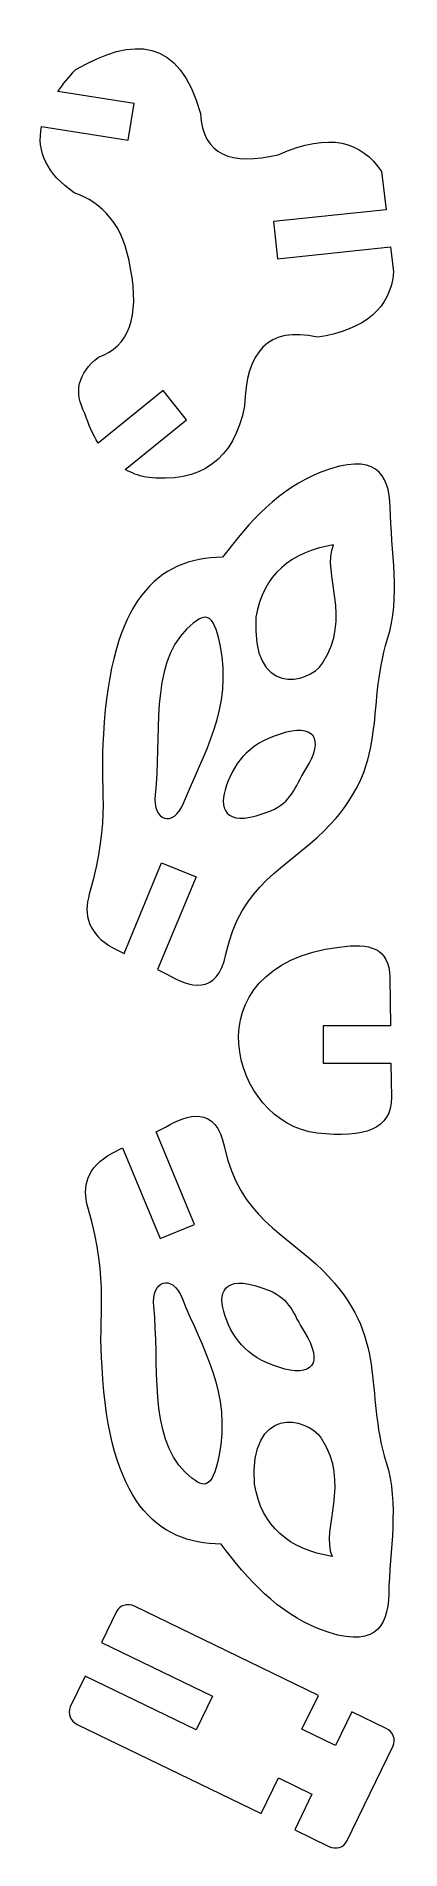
# Model space of a CAD drawing. Header units: centimetres. Extents: x -44 to 217, y -20 to 184.
# Drawn here: x 59.9 to 79.3, y -18.8 to 77.8 of the extents above; entities that cross this region are included whole.
import ezdxf

# ---------------------------------------------------------------- set-up
doc = ezdxf.new("R2010")
doc.units = ezdxf.units.CM
doc.header["$MEASUREMENT"] = 0
doc.layers.add('Layer 1', color=7, linetype='Continuous')

msp = doc.modelspace()

# ---------------------------------------------------------------- linework, layer by layer
at = {"layer": 'Layer 1', "lineweight": 9}
for points in [[(62.01017, 76.01864), (65.07534, 77.78804), (67.53275, 77.73416), (68.65328, 73.66925)], [(61.05905, 74.85424), (61.32153, 75.23141), (61.6382, 75.6196), (62.01017, 76.01864)], [(65.11383, 74.21313), (65.11383, 74.21313), (61.05905, 74.85424), (61.05905, 74.85424)], [(64.80331, 72.24924), (64.80331, 72.24924), (65.11383, 74.21313), (65.11383, 74.21313)], [(68.65328, 73.66925), (68.76797, 71.44808), (70.29369, 70.89446), (72.78496, 71.48189)], [(61.92916, 69.45655), (60.48169, 70.45751), (59.90036, 71.63173), (60.18445, 72.97951)], [(60.18445, 72.97951), (60.18445, 72.97951), (64.80331, 72.24924), (64.80331, 72.24924)], [(72.78496, 71.48189), (75.56649, 72.72076), (77.24071, 72.1604), (78.29388, 70.59074)], [(78.29388, 70.59074), (78.29388, 70.59074), (78.54064, 68.55488), (78.54064, 68.55488)], [(64.92666, 65.40588), (64.55379, 67.80132), (63.41543, 68.91935), (61.92916, 69.45655)], [(78.54064, 68.55488), (78.54064, 68.55488), (72.54135, 67.92275), (72.54135, 67.92275)], [(72.54135, 67.92275), (72.54135, 67.92275), (72.74975, 65.94526), (72.74975, 65.94526)], [(72.74975, 65.94526), (72.74975, 65.94526), (78.77996, 66.58067), (78.77996, 66.58067)], [(78.77996, 66.58067), (78.77996, 66.58067), (78.94199, 65.24385), (78.94199, 65.24385)], [(63.22538, 60.7071), (64.84372, 61.28272), (65.41075, 62.84898), (64.92666, 65.40588)], [(78.94199, 65.24385), (78.77996, 63.3266), (77.42974, 62.1654), (74.89131, 61.76027)], [(74.89131, 61.76027), (72.21781, 62.38144), (71.08362, 60.9502), (71.00267, 58.11466)], [(62.49625, 57.7096), (61.87348, 58.83263), (62.11652, 59.83186), (63.22538, 60.7071)], [(66.65443, 58.91794), (66.65443, 58.91794), (63.20466, 56.12589), (63.20466, 56.12589)], [(67.9053, 57.37227), (67.9053, 57.37227), (66.65443, 58.91794), (66.65443, 58.91794)], [(71.00267, 58.11466), (70.43551, 55.22525), (68.68022, 53.95604), (65.73679, 54.30703)], [(63.20466, 56.12589), (62.9155, 56.58311), (62.68144, 57.11357), (62.49625, 57.7096)], [(64.6357, 54.72608), (64.6357, 54.72608), (67.9053, 57.37227), (67.9053, 57.37227)], [(78.75232, 52.70921), (78.70998, 54.51653), (77.95135, 55.69792), (75.06816, 54.57348)], [(65.73679, 54.30703), (65.33327, 54.39722), (64.96707, 54.53814), (64.6357, 54.72608)], [(75.06816, 54.57348), (72.81652, 53.69536), (71.26431, 51.95617), (69.83044, 50.04597)], [(78.61915, 45.696), (79.32114, 47.92621), (78.80703, 50.37169), (78.75232, 52.70921)], [(75.73397, 50.71178), (73.47021, 50.31229), (71.97586, 49.14353), (71.60594, 46.85007)], [(75.15693, 44.40876), (76.75918, 46.83647), (75.10838, 49.14051), (75.73397, 50.71178)], [(69.83044, 50.04597), (66.36777, 50.01704), (63.8672, 47.76829), (63.48304, 40.63583)], [(69.69728, 45.38529), (69.33532, 47.16245), (68.90337, 47.16508), (67.92178, 46.22865)], [(71.60594, 46.85007), (71.32454, 42.64), (74.39176, 43.24937), (75.15693, 44.40876)], [(67.92178, 46.22865), (65.93397, 44.33224), (66.56053, 40.37534), (66.23506, 37.39555)], [(67.74423, 36.95168), (68.81947, 39.62935), (70.39343, 41.96778), (69.69728, 45.38529)], [(75.24571, 35.48689), (78.80761, 39.00126), (77.41582, 41.87336), (78.61915, 45.696)], [(63.48304, 40.63583), (63.23147, 37.79504), (63.91832, 36.27002), (62.72845, 32.11345)], [(72.89318, 40.63583), (71.13153, 40.08612), (70.34237, 38.96508), (69.9636, 37.66187)], [(74.26919, 38.77156), (75.30742, 40.44019), (74.69542, 41.19818), (72.89318, 40.63583)], [(72.40491, 36.55219), (73.50196, 37.00748), (73.64173, 37.76303), (74.26919, 38.77156)], [(69.9636, 37.66187), (69.63102, 36.51729), (70.09741, 35.59465), (72.40491, 36.55219)], [(66.23506, 37.39555), (66.08381, 36.0103), (67.21203, 35.62621), (67.74423, 36.95168)], [(70.00799, 28.91755), (70.78618, 32.60248), (73.25212, 33.51999), (75.24571, 35.48689)], [(64.57624, 28.95687), (64.57624, 28.95687), (66.57752, 33.78452), (66.57752, 33.78452)], [(68.41441, 33.02281), (68.41441, 33.02281), (66.36886, 28.08849), (66.36886, 28.08849)], [(66.57752, 33.78452), (66.57752, 33.78452), (68.41441, 33.02281), (68.41441, 33.02281)], [(62.72845, 32.11345), (62.41043, 31.00248), (62.65418, 29.99035), (64.01569, 29.22826)], [(64.01569, 29.22826), (64.01569, 29.22826), (64.57624, 28.95687), (64.57624, 28.95687)], [(74.86187, 19.38657), (70.30164, 19.88586), (67.91826, 28.24052), (76.03262, 29.29292)], [(76.03262, 29.29292), (77.6722, 29.50556), (78.71184, 29.27098), (78.73436, 27.67188)], [(66.36886, 28.08849), (66.36886, 28.08849), (66.85649, 27.85225), (66.85649, 27.85225)], [(66.85649, 27.85225), (68.04064, 27.13782), (69.53436, 26.67483), (70.00799, 28.91755)], [(78.73436, 27.67188), (78.73436, 27.67188), (78.7706, 25.09966), (78.7706, 25.09966)], [(78.7706, 25.09966), (78.7706, 25.09966), (75.18343, 25.09966), (75.18343, 25.09966)], [(75.18343, 25.09966), (75.18343, 25.09966), (75.18343, 23.1112), (75.18343, 23.1112)], [(75.18343, 23.1112), (75.18343, 23.1112), (78.79856, 23.1112), (78.79856, 23.1112)], [(78.79856, 23.1112), (78.79856, 23.1112), (78.82441, 21.27778), (78.82441, 21.27778)], [(78.82441, 21.27778), (78.84815, 19.59382), (77.38811, 19.10998), (74.86187, 19.38657)], [(66.78144, 19.69715), (67.96559, 20.41159), (69.45931, 20.87458), (69.93294, 18.63186)], [(66.29382, 19.46091), (66.29382, 19.46091), (66.78144, 19.69715), (66.78144, 19.69715)], [(68.33936, 14.5266), (68.33936, 14.5266), (66.29382, 19.46091), (66.29382, 19.46091)], [(63.94064, 18.32114), (63.94064, 18.32114), (64.50119, 18.59254), (64.50119, 18.59254)], [(64.50119, 18.59254), (64.50119, 18.59254), (66.50248, 13.76489), (66.50248, 13.76489)], [(69.93294, 18.63186), (70.71114, 14.94693), (73.17708, 14.02942), (75.17066, 12.06252)], [(62.65341, 15.43596), (62.33538, 16.54693), (62.57913, 17.55905), (63.94064, 18.32114)], [(63.40799, 6.91358), (63.15642, 9.75437), (63.84327, 11.27939), (62.65341, 15.43596)], [(66.50248, 13.76489), (66.50248, 13.76489), (68.33936, 14.5266), (68.33936, 14.5266)], [(66.16001, 10.15386), (66.00876, 11.5391), (67.13699, 11.9232), (67.66919, 10.59773)], [(69.88856, 9.88753), (69.55597, 11.03211), (70.02236, 11.95476), (72.32987, 10.99722)], [(75.17066, 12.06252), (78.73256, 8.54815), (77.34077, 5.67605), (78.54411, 1.85341)], [(72.32987, 10.99722), (73.42691, 10.54193), (73.56668, 9.78638), (74.19414, 8.77785)], [(67.84674, 1.32076), (65.85892, 3.21717), (66.48548, 7.17406), (66.16001, 10.15386)], [(67.66919, 10.59773), (68.74443, 7.92005), (70.31838, 5.58163), (69.62223, 2.16412)], [(72.81813, 6.91358), (71.05648, 7.46329), (70.26733, 8.58433), (69.88856, 9.88753)], [(74.19414, 8.77785), (75.23237, 7.10921), (74.62037, 6.35123), (72.81813, 6.91358)], [(69.75539, -2.49656), (66.29273, -2.46763), (63.79215, -0.21888), (63.40799, 6.91358)], [(71.53089, 0.69934), (71.24949, 4.90941), (74.31672, 4.30004), (75.08189, 3.14064)], [(75.08189, 3.14064), (76.68413, 0.71293), (75.03333, -1.59111), (75.65892, -3.16237)], [(69.62223, 2.16412), (69.26027, 0.38696), (68.82833, 0.38433), (67.84674, 1.32076)], [(78.54411, 1.85341), (79.24609, -0.3768), (78.73198, -2.82228), (78.67727, -5.15981)], [(75.65892, -3.16237), (73.39516, -2.76288), (71.90081, -1.59412), (71.53089, 0.69934)], [(74.99311, -7.02408), (72.74148, -6.14595), (71.18926, -4.40676), (69.75539, -2.49656)], [(65.13173, -5.81138), (64.76559, -5.63396), (64.33442, -5.76064), (64.17348, -6.09284)], [(78.67727, -5.15981), (78.63493, -6.96712), (77.87631, -8.14852), (74.99311, -7.02408)], [(64.17348, -6.09284), (64.17348, -6.09284), (63.37663, -7.73735), (63.37663, -7.73735)], [(74.93051, -10.55929), (74.93051, -10.55929), (65.13173, -5.81138), (65.13173, -5.81138)], [(63.37663, -7.73735), (63.37663, -7.73735), (69.28445, -10.59996), (69.28445, -10.59996)], [(62.50953, -9.52684), (62.50953, -9.52684), (61.71274, -11.17135), (61.71274, -11.17135)], [(68.41742, -12.38944), (68.41742, -12.38944), (62.50953, -9.52684), (62.50953, -9.52684)], [(69.28445, -10.59996), (69.28445, -10.59996), (68.41742, -12.38944), (68.41742, -12.38944)], [(74.04725, -12.35031), (74.04725, -12.35031), (74.93051, -10.55929), (74.93051, -10.55929)], [(61.71274, -11.17135), (61.55174, -11.50355), (61.71954, -11.92042), (62.08567, -12.09784)], [(76.71992, -11.42639), (76.71992, -11.42639), (75.83673, -13.21741), (75.83673, -13.21741)], [(78.54128, -12.30887), (78.54128, -12.30887), (76.71992, -11.42639), (76.71992, -11.42639)], [(62.08567, -12.09784), (62.08567, -12.09784), (71.88445, -16.84569), (71.88445, -16.84569)], [(75.83673, -13.21741), (75.83673, -13.21741), (74.04725, -12.35031), (74.04725, -12.35031)], [(78.91421, -13.23537), (79.07521, -12.90317), (78.90741, -12.4863), (78.54128, -12.30887)], [(76.45353, -18.31381), (76.45353, -18.31381), (78.91421, -13.23537), (78.91421, -13.23537)], [(71.88445, -16.84569), (71.88445, -16.84569), (72.80216, -14.95185), (72.80216, -14.95185)], [(72.80216, -14.95185), (72.80216, -14.95185), (74.59157, -15.81888), (74.59157, -15.81888)], [(74.59157, -15.81888), (74.59157, -15.81888), (73.67393, -17.71279), (73.67393, -17.71279)], [(73.67393, -17.71279), (73.67393, -17.71279), (75.49523, -18.59528), (75.49523, -18.59528)], [(75.49523, -18.59528), (75.86136, -18.7727), (76.29253, -18.64601), (76.45353, -18.31381)]]:
    msp.add_open_spline(points, degree=3, dxfattribs=at)

doc.saveas('drawing.dxf')
